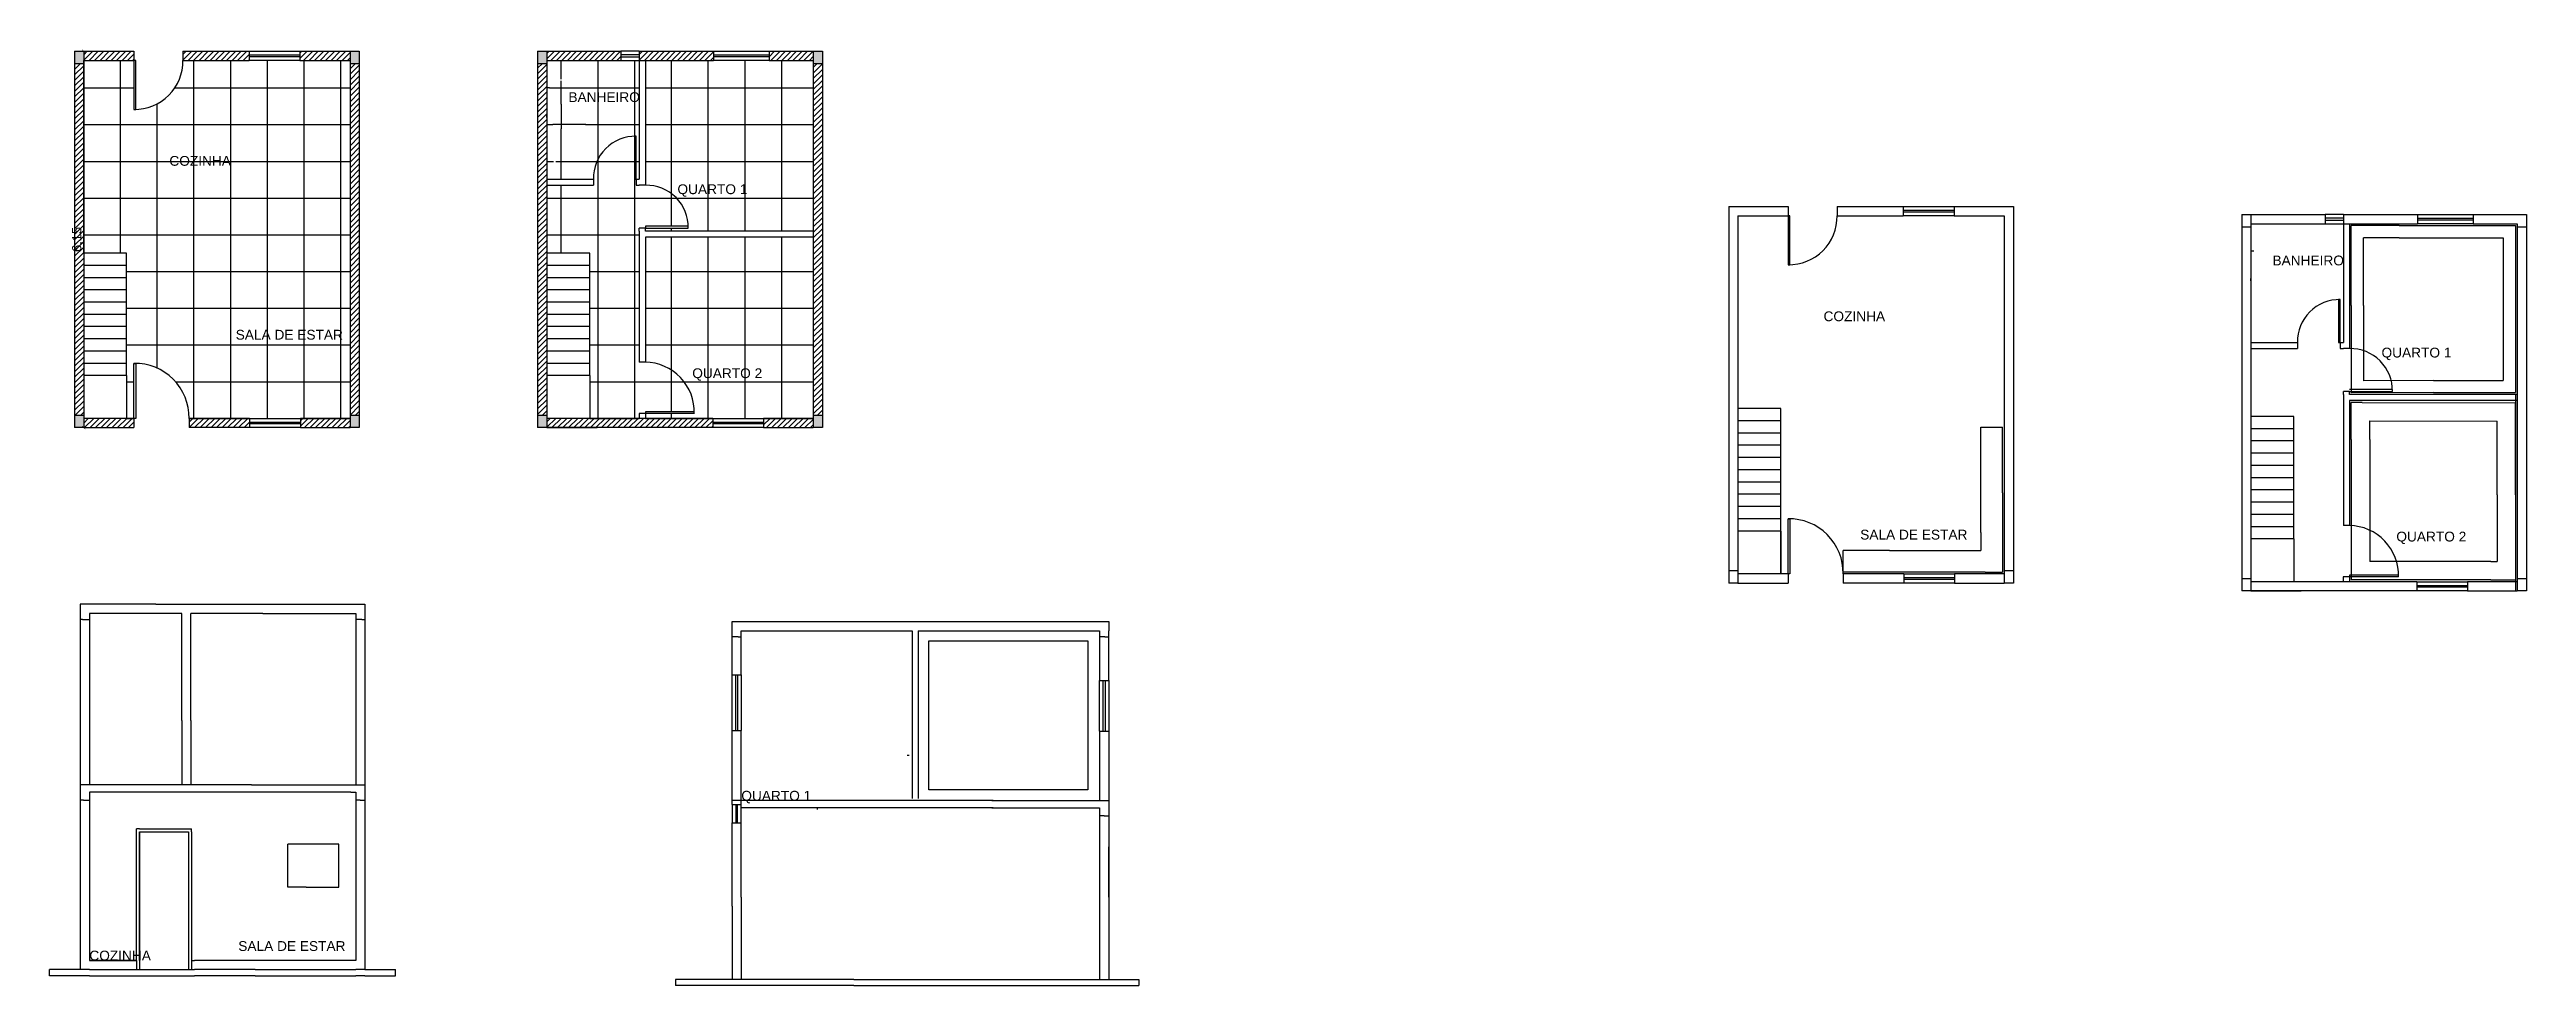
# Model space of a CAD drawing. Header units: millimetres. Extents: x 0 to 2159, y 982 to 997.
# Drawn here: x 2091.35 to 2131.8, y 981.91 to 997.2 of the extents above; entities that cross this region are included whole.
import ezdxf

# ---------------------------------------------------------------- set-up
doc = ezdxf.new("R2010")
doc.units = ezdxf.units.MM
for name, color, linetype in [('0SGRENZE', 7, 'Continuous'), ('ABERTURA', 5, 'Continuous'), ('ESCADA', 1, 'Continuous'), ('HACHURA', 8, 'Continuous'), ('JANELA', 3, 'Continuous'), ('MOVEIS', 2, 'Continuous'), ('PAREDE', 7, 'Continuous'), ('PISO', 6, 'Continuous'), ('TEXTOS', 2, 'Continuous')]:
    doc.layers.add(name, color=color, linetype=linetype)
doc.styles.add('ARIAL', font='arial.ttf')
doc.dimstyles.new('ISO-25', dxfattribs={"dimtxt": 0.15, "dimasz": 0.05, "dimexe": 1.25, "dimexo": 0.625, "dimgap": 0.01, "dimtad": 1, "dimzin": 1, "dimtxsty": 'ARIAL', "dimblk": 'ARCHTICK', "dimcen": 0.005, "dimse1": 1, "dimse2": 1, "dimclrd": 256, "dimclre": 256, "dimclrt": 14, "dimadec": 0, "dimazin": 0, "dimtfac": 1, "dimtofl": 0, "dimtmove": 0, "dimatfit": 3, "dimldrblk": 'ARCHTICK', "dimfxl": 1, "dimfxlon": 1, "dimarcsym": 1})

msp = doc.modelspace()

# ---------------------------------------------------------------- texts
at = {"layer": 'TEXTOS', "style": 'ARIAL'}
for s, p in [('BANHEIRO', (2099.825, 996.339)), ('COZINHA ', (2093.308, 995.297)), ('QUARTO 1', (2101.606, 994.834)), ('BANHEIRO', (2127.656, 993.67)), ('COZINHA ', (2120.324, 992.758)), ('SALA DE ESTAR', (2094.391, 992.457)), ('QUARTO 1', (2129.437, 992.165)), ('QUARTO 2', (2101.848, 991.828)), ('SALA DE ESTAR', (2120.923, 989.191)), ('QUARTO 2', (2129.679, 989.159)), ('QUARTO 1', (2102.649, 984.925)), ('SALA DE ESTAR', (2094.433, 982.47)), ('COZINHA ', (2092.001, 982.314))]:
    msp.add_text(s, height=0.16, dxfattribs=at).set_placement(p)

# ---------------------------------------------------------------- blocks, each defined once
blk = doc.blocks.new('_ArchTick')
at = {"color": 0, "linetype": 'ByBlock', "const_width": 0.15}
blk.add_lwpolyline([(-0.5, -0.5), (0.5, 0.5)], dxfattribs=at)
blk = doc.blocks.new('*D134')
at = {"layer": 'Defpoints', "color": 0, "transparency": 16777216}
for p in [(2091.909, 997.169), (2091.909, 991.019), (2091.909, 991.019)]:
    blk.add_point(p, dxfattribs=at)
at = {"layer": 'PAREDE', "lineweight": -2, "transparency": 16777216}
blk.add_line((2091.909, 997.169), (2091.909, 991.019), dxfattribs=at)
at = {"layer": 'PAREDE', "lineweight": -2, "transparency": 16777216, "xscale": 0.05, "yscale": 0.05, "zscale": 0.05}
for p, rotation in [((2091.909, 997.169), 90), ((2091.909, 991.019), 270)]:
    blk.add_blockref('_ArchTick', p, dxfattribs=dict(at, rotation=rotation))
at = {"layer": 'PAREDE', "color": 14, "transparency": 16777216, "insert": (2091.809, 994.094), "char_height": 0.15, "attachment_point": 5, "rotation": 90, "style": 'ARIAL'}
blk.add_mtext('6,15', dxfattribs=at)

# ---------------------------------------------------------------- dimensions: what is measured, and where the dimension line sits
at = {"layer": 'PAREDE'}
dim = msp.add_linear_dim(base=(2091.909, 991.019), p1=(2091.909, 997.169), p2=(2091.909, 991.019), angle=90, dimstyle='ISO-25', dxfattribs=at)
dim.commit()
dim.dimension.update_dxf_attribs({"geometry": '*D134', "text_midpoint": (2091.809, 994.094)})

# ---------------------------------------------------------------- hatches: boundary and pattern name
at = {"layer": 'HACHURA'}
h = msp.add_hatch(dxfattribs=at)
h.set_pattern_fill('ANSI31', color=256, scale=0.02)
h.set_pattern_definition([(45, (-32.10096, -8.40815), (-0.0449012806, 0.0449012806), [])])
h.paths.add_polyline_path([(2094.619, 991.169), (2093.629, 991.169), (2093.629, 991.019), (2094.619, 991.019)])
h.paths.add_polyline_path([(2096.259, 991.169), (2095.449, 991.169), (2095.449, 991.019), (2096.259, 991.019)])
h.paths.add_polyline_path([(2092.729, 991.169), (2091.909, 991.169), (2091.909, 991.019), (2092.729, 991.019)])
h.paths.add_polyline_path([(2096.409, 996.969), (2096.259, 996.969), (2096.259, 991.219), (2096.409, 991.219)])
h.paths.add_polyline_path([(2096.259, 997.169), (2095.439, 997.169), (2095.439, 997.019), (2096.259, 997.019)])
h.paths.add_polyline_path([(2094.609, 997.169), (2093.529, 997.169), (2093.529, 997.019), (2094.609, 997.019)])
h.paths.add_polyline_path([(2092.729, 997.169), (2091.909, 997.169), (2091.909, 997.019), (2092.509, 997.019), (2092.729, 997.019)])
h.paths.add_polyline_path([(2091.909, 996.109), (2091.909, 996.509), (2091.909, 996.969), (2091.759, 996.969), (2091.759, 991.219), (2091.909, 991.219), (2091.909, 994.46), (2091.909, 994.46), (2091.909, 995.56)])
h.paths.add_polyline_path([(2099.473, 996.969), (2099.323, 996.969), (2099.323, 991.219), (2099.473, 991.219)])
h.paths.add_polyline_path([(2100.683, 997.169), (2099.473, 997.169), (2099.473, 997.019), (2100.683, 997.019)])
h.paths.add_polyline_path([(2102.193, 997.169), (2101.093, 997.169), (2100.983, 997.169), (2100.983, 997.019), (2102.193, 997.019)])
h.paths.add_polyline_path([(2103.823, 997.169), (2103.103, 997.169), (2103.103, 997.019), (2103.675, 997.019), (2103.823, 997.019)])
h.paths.add_polyline_path([(2103.973, 996.969), (2103.823, 996.969), (2103.823, 991.219), (2103.973, 991.219)])
h.paths.add_polyline_path([(2103.823, 991.169), (2103.013, 991.169), (2103.013, 991.019), (2103.823, 991.019)])
h.paths.add_polyline_path([(2102.183, 991.169), (2099.473, 991.169), (2099.473, 991.019), (2102.183, 991.019)])
at = {"layer": 'HACHURA', "transparency": 33554559}
h = msp.add_hatch(color=256, dxfattribs=at)
h.dxf.hatch_style = 1
h.paths.add_polyline_path([(2099.473, 991.219), (2099.323, 991.219), (2099.323, 991.019), (2099.473, 991.019)])
h.paths.add_polyline_path([(2103.973, 991.219), (2103.823, 991.219), (2103.823, 991.019), (2103.973, 991.019)])
h.paths.add_polyline_path([(2103.973, 997.169), (2103.823, 997.169), (2103.823, 996.969), (2103.973, 996.969)])
h.paths.add_polyline_path([(2099.473, 997.169), (2099.323, 997.169), (2099.323, 996.969), (2099.473, 996.969)])
h.paths.add_polyline_path([(2096.409, 997.169), (2096.259, 997.169), (2096.259, 996.969), (2096.409, 996.969)])
h.paths.add_polyline_path([(2091.909, 997.169), (2091.759, 997.169), (2091.759, 996.969), (2091.909, 996.969), (2091.909, 997.019)])
h.paths.add_polyline_path([(2091.909, 991.219), (2091.759, 991.219), (2091.759, 991.019), (2091.909, 991.019)])
h.paths.add_polyline_path([(2096.409, 991.219), (2096.259, 991.219), (2096.259, 991.019), (2096.409, 991.019)])
at = {"layer": 'PISO', "transparency": 33554661}
h = msp.add_hatch(dxfattribs=at)
h.set_pattern_fill('_USER', color=256, scale=0.6, double=1, pattern_type=0)
h.set_pattern_definition([(0, (2091.9091, 991.1688), (0, 0.6), []), (90, (2091.9091, 991.1688), (-0.6, 4e-17), [])])
h.paths.add_polyline_path([(2096.259, 997.019), (2095.439, 997.019), (2094.609, 997.019), (2093.529, 997.019, -0.42545), (2092.729, 996.219), (2092.729, 997.019), (2091.909, 997.019), (2091.909, 993.869), (2092.609, 993.869), (2092.609, 991.869), (2092.609, 991.169), (2092.729, 991.169), (2092.729, 992.069, -0.424176), (2093.629, 991.169), (2094.619, 991.169), (2095.449, 991.169), (2096.259, 991.169)])
h.paths.add_polyline_path([(2103.823, 994.129), (2101.083, 994.129), (2101.083, 992.265), (2101.083, 992.089, -0.416794), (2101.882, 991.249), (2101.082, 991.249), (2101.082, 991.169), (2102.183, 991.169), (2103.013, 991.169), (2103.823, 991.169)])
h.paths.add_polyline_path([(2100.983, 994.229), (2100.983, 994.279), (2101.083, 994.279), (2101.083, 994.309), (2101.783, 994.309, 0.414214), (2101.083, 994.979), (2100.983, 994.979), (2100.933, 994.979), (2100.933, 995.079), (2100.903, 995.079), (2100.903, 995.779, 0.414214), (2100.233, 995.079), (2100.233, 994.979), (2099.473, 994.979), (2099.473, 993.869), (2100.173, 993.869), (2100.173, 991.869), (2100.173, 991.169), (2100.982, 991.169), (2100.982, 991.249), (2101.082, 991.249), (2101.082, 991.279), (2101.883, 991.279, 0.406052), (2101.083, 992.089), (2100.983, 992.089)])
h.paths.add_polyline_path([(2100.983, 997.019), (2100.683, 997.019), (2099.473, 997.019), (2099.473, 996.123), (2099.506, 996.123), (2099.506, 996.162), (2099.571, 996.162), (2099.572, 996.303), (2100.035, 996.302, -0.414214), (2100.108, 996.229), (2100.107, 995.972, -0.414214), (2100.034, 995.9), (2099.571, 995.901), (2099.571, 996.046), (2099.506, 996.046), (2099.506, 996.086), (2099.473, 996.086), (2099.473, 995.079), (2100.233, 995.079, -0.427098), (2100.933, 995.779), (2100.933, 995.079), (2100.983, 995.079)])
h.paths.add_polyline_path([(2099.781, 996.684), (2099.781, 996.711), (2099.772, 996.72), (2099.772, 996.711)], flags=16)
h.paths.add_polyline_path([(2099.787, 996.698), (2099.781, 996.684), (2099.787, 996.698, -1), (2099.968, 996.698, -1)], flags=16)
h.paths.add_polyline_path([(2099.781, 996.675), (2099.781, 996.684), (2099.772, 996.711), (2099.772, 996.684)], flags=16)
h.paths.add_polyline_path([(2099.772, 996.675), (2099.772, 996.684), (2099.482, 996.684), (2099.482, 996.711), (2099.763, 996.711), (2099.763, 996.684)], flags=16)
h.paths.add_polyline_path([(2099.722, 995.463), (2099.722, 995.471), (2099.72, 995.471)], flags=16)
h.paths.add_polyline_path([(2099.491, 996.534), (2099.491, 996.548), (2099.482, 996.548), (2099.482, 996.575), (2099.491, 996.575), (2099.491, 996.579), (2099.491, 996.589, -1)], flags=16)
h.paths.add_polyline_path([(2099.631, 995.55), (2099.631, 995.54), (2099.624, 995.54, -0.29986), (2099.605, 995.521), (2099.605, 995.514), (2099.595, 995.514), (2099.595, 995.521, -0.355998), (2099.576, 995.545), (2099.57, 995.545), (2099.57, 995.54), (2099.577, 995.54, -0.414221), (2099.595, 995.568), (2099.595, 995.575), (2099.605, 995.575), (2099.605, 995.568, -0.299877), (2099.624, 995.55)], flags=16)
h.paths.add_polyline_path([(2099.606, 995.54), (2099.606, 995.54), (2099.606, 995.54)], flags=0)
h.paths.add_polyline_path([(2099.609, 995.54, 1.28603), (2099.605, 995.538, 0.105677)], flags=0)
h.paths.add_polyline_path([(2099.6, 995.545), (2099.6, 995.545), (2099.601, 995.544), (2099.602, 995.542), (2099.604, 995.54), (2099.609, 995.534, 0.141483), (2099.613, 995.54, 0.348782), (2099.61, 995.552)], flags=0)
h.paths.add_polyline_path([(2099.592, 995.551, 1.579008), (2099.594, 995.553, 0.073867)], flags=0)
h.paths.add_polyline_path([(2099.592, 995.539, 0.073892), (2099.594, 995.537, 1.577745)], flags=0)
h.paths.add_polyline_path([(2099.597, 995.54), (2099.597, 995.54), (2099.596, 995.539), (2099.596, 995.539), (2099.596, 995.539), (2099.596, 995.539), (2099.596, 995.539), (2099.596, 995.538), (2099.595, 995.538), (2099.595, 995.538), (2099.596, 995.538), (2099.596, 995.538), (2099.596, 995.539), (2099.596, 995.539), (2099.596, 995.539), (2099.596, 995.539), (2099.597, 995.54), (2099.597, 995.541), (2099.598, 995.541), (2099.598, 995.541), (2099.598, 995.541), (2099.598, 995.541), (2099.598, 995.541), (2099.598, 995.542), (2099.599, 995.542), (2099.599, 995.543), (2099.599, 995.543), (2099.605, 995.551, 0.416369), (2099.607, 995.55, 0.152425), (2099.605, 995.558, 0.414221), (2099.587, 995.55, 0.333433), (2099.592, 995.533), (2099.597, 995.54)], flags=0)
h.paths.add_polyline_path([(2099.605, 995.412), (2099.605, 995.405, -0.299877), (2099.624, 995.386), (2099.631, 995.386), (2099.631, 995.377), (2099.624, 995.377, -0.29986), (2099.605, 995.358), (2099.605, 995.351), (2099.595, 995.351), (2099.595, 995.358, -0.299857), (2099.577, 995.377), (2099.57, 995.377), (2099.57, 995.386), (2099.577, 995.386, -0.299875), (2099.595, 995.405), (2099.595, 995.412)], flags=16)
h.paths.add_polyline_path([(2099.6, 995.371), (2099.6, 995.368, 0.162146), (2099.609, 995.37), (2099.606, 995.373, -0.617836), (2099.59, 995.381), (2099.586, 995.381, 0.162273), (2099.589, 995.373), (2099.592, 995.375, -0.618048), (2099.6, 995.392), (2099.6, 995.395, 0.162286), (2099.592, 995.393), (2099.594, 995.39, -0.618079), (2099.61, 995.381), (2099.614, 995.381, 0.162282), (2099.611, 995.39), (2099.608, 995.388, -0.61802)], flags=0)
h.paths.add_polyline_path([(2099.607, 995.377, 3.536828), (2099.595, 995.375, 3.536869), (2099.594, 995.386, 3.536819), (2099.605, 995.388, 3.536869)], flags=0)
h.paths.add_polyline_path([(2099.604, 995.386), (2099.604, 995.386), (2099.604, 995.387), (2099.604, 995.386)], flags=0)
h.paths.add_polyline_path([(2099.491, 996.806), (2099.491, 996.82), (2099.482, 996.82), (2099.482, 996.847), (2099.491, 996.86, -1)], flags=16)
h.paths.add_polyline_path([(2103.823, 997.019), (2103.103, 997.019), (2102.193, 997.019), (2101.083, 997.019), (2101.083, 994.979, -0.427098), (2101.783, 994.279), (2101.083, 994.279), (2101.083, 994.229), (2103.823, 994.229)])
h.paths.add_polyline_path([(2101.804, 991.772), (2103.035, 991.772), (2103.035, 992.034), (2101.804, 992.034)], flags=24)
h.paths.add_polyline_path([(2099.783, 996.294), (2101.033, 996.294), (2101.033, 996.543), (2099.783, 996.543)], flags=9)
h.paths.add_polyline_path([(2101.562, 994.777), (2102.792, 994.777), (2102.792, 995.04), (2101.562, 995.04)], flags=24)

# ---------------------------------------------------------------- linework, layer by layer
for p, q in [((2100.983, 997.019), (2100.983, 995.079)), ((2101.083, 997.019), (2101.083, 994.979)), ((2099.473, 995.079), (2100.233, 995.079)), ((2099.473, 994.979), (2100.233, 994.979)), ((2100.233, 995.079), (2100.233, 994.979)), ((2100.933, 995.079), (2100.983, 995.079)), ((2100.933, 995.079), (2100.933, 994.979)), ((2100.933, 994.979), (2100.983, 994.979)), ((2101.083, 994.979), (2100.983, 994.979)), ((2128.814, 994.351), (2128.814, 992.411)), ((2128.914, 994.351), (2128.914, 992.311)), ((2100.983, 994.229), (2100.983, 994.279)), ((2101.083, 994.279), (2100.983, 994.279)), ((2100.983, 994.229), (2100.983, 992.089)), ((2101.083, 994.309), (2101.083, 994.279)), ((2101.083, 994.229), (2101.083, 994.279)), ((2103.823, 994.229), (2101.083, 994.229)), ((2103.823, 994.129), (2101.083, 994.129)), ((2101.083, 994.129), (2101.083, 992.089)), ((2127.304, 992.411), (2128.064, 992.411)), ((2128.064, 992.411), (2128.064, 992.311)), ((2128.764, 992.411), (2128.814, 992.411)), ((2128.764, 992.411), (2128.764, 992.311)), ((2101.083, 992.089), (2100.983, 992.089)), ((2127.304, 992.311), (2128.064, 992.311)), ((2128.764, 992.311), (2128.814, 992.311)), ((2128.914, 992.311), (2128.814, 992.311)), ((2128.814, 991.561), (2128.814, 991.611)), ((2128.914, 991.611), (2128.814, 991.611)), ((2128.814, 991.561), (2128.814, 989.42)), ((2128.914, 991.561), (2128.914, 991.611)), ((2131.654, 991.561), (2128.914, 991.561)), ((2099.473, 991.219), (2099.323, 991.219)), ((2100.982, 991.249), (2100.982, 991.169)), ((2101.082, 991.249), (2100.982, 991.249)), ((2101.082, 991.249), (2101.082, 991.169)), ((2131.654, 991.461), (2128.914, 991.461)), ((2128.914, 991.461), (2128.914, 989.42)), ((2099.473, 991.019), (2100.293, 991.019)), ((2128.914, 989.42), (2128.814, 989.42)), ((2127.304, 988.551), (2127.154, 988.551)), ((2127.304, 988.351), (2128.124, 988.351)), ((2128.813, 988.581), (2128.813, 988.501)), ((2128.913, 988.581), (2128.813, 988.581)), ((2128.913, 988.581), (2128.913, 988.501)), ((2105.439, 987.7), (2105.439, 984.96)), ((2105.539, 987.7), (2105.539, 984.96)), ((2108.649, 983.35), (2108.649, 984.17))]:
    msp.add_line(p, q)
at = {"layer": '0SGRENZE'}
for p, q in [((2101.083, 994.129), (2101.083, 992.265)), ((2101.922, 994.129), (2101.083, 994.129)), ((2128.914, 991.461), (2128.914, 989.596)), ((2129.753, 991.461), (2128.914, 991.461)), ((2105.539, 985.799), (2105.539, 984.96))]:
    msp.add_line(p, q, dxfattribs=at)
at = {"layer": 'ABERTURA'}
for p, q in [((2092.729, 997.019), (2092.729, 996.219)), ((2092.759, 997.019), (2092.729, 997.019)), ((2092.759, 996.219), (2092.759, 997.019)), ((2092.729, 996.219), (2092.759, 996.219)), ((2100.933, 995.779), (2100.903, 995.779)), ((2100.903, 995.779), (2100.903, 995.079)), ((2100.933, 995.079), (2100.933, 995.779)), ((2100.903, 995.079), (2100.933, 995.079)), ((2119.745, 994.48), (2119.745, 993.68)), ((2119.775, 994.48), (2119.745, 994.48)), ((2119.775, 993.68), (2119.775, 994.48)), ((2101.783, 994.309), (2101.083, 994.309)), ((2101.083, 994.279), (2101.783, 994.279)), ((2101.783, 994.279), (2101.783, 994.309)), ((2119.745, 993.68), (2119.775, 993.68)), ((2128.764, 993.111), (2128.734, 993.111)), ((2128.734, 993.111), (2128.734, 992.411)), ((2128.764, 992.411), (2128.764, 993.111)), ((2128.734, 992.411), (2128.764, 992.411)), ((2092.729, 991.169), (2092.729, 992.069)), ((2092.729, 992.069), (2092.759, 992.069)), ((2092.759, 992.069), (2092.759, 991.169)), ((2129.614, 991.641), (2128.914, 991.641)), ((2128.914, 991.611), (2129.614, 991.611)), ((2129.614, 991.611), (2129.614, 991.641)), ((2092.759, 991.169), (2092.729, 991.169)), ((2101.882, 991.279), (2101.082, 991.279)), ((2101.082, 991.279), (2101.082, 991.249)), ((2101.882, 991.249), (2101.082, 991.249)), ((2119.745, 988.63), (2119.745, 989.53)), ((2119.745, 989.53), (2119.775, 989.53)), ((2119.775, 989.53), (2119.775, 988.63)), ((2119.775, 988.63), (2119.745, 988.63)), ((2129.713, 988.611), (2128.913, 988.611)), ((2128.913, 988.611), (2128.913, 988.581)), ((2129.713, 988.581), (2128.913, 988.581)), ((2105.389, 985.66), (2105.359, 985.66)), ((2103.889, 984.81), (2103.889, 984.78)), ((2092.821, 984.464), (2092.771, 984.464)), ((2092.771, 984.456), (2092.771, 984.464)), ((2092.771, 984.414), (2092.771, 984.456)), ((2092.771, 982.314), (2092.771, 984.414)), ((2092.821, 984.464), (2093.621, 984.464)), ((2092.821, 984.414), (2092.821, 982.314)), ((2092.821, 982.314), (2092.821, 984.414)), ((2092.821, 984.414), (2093.621, 984.414)), ((2092.821, 982.314), (2092.821, 984.414)), ((2093.621, 984.464), (2093.671, 984.464)), ((2093.621, 984.414), (2093.621, 982.314)), ((2093.671, 984.414), (2093.671, 984.464)), ((2093.671, 984.414), (2093.671, 982.314)), ((2092.771, 982.314), (2092.771, 982.164)), ((2092.821, 982.314), (2092.821, 982.164)), ((2093.621, 982.314), (2093.621, 982.164)), ((2093.671, 982.314), (2093.671, 982.164))]:
    msp.add_line(p, q, dxfattribs=at)
for centre, radius, start, end in [((2092.744, 997.004), 0.785, 268.9053, 1.0947), ((2100.918, 995.094), 0.685, 88.7455, 181.2545), ((2101.098, 994.294), 0.685, 358.7455, 91.2545), ((2119.76, 994.465), 0.785, 268.9053, 1.0947), ((2128.749, 992.426), 0.685, 88.7455, 181.2545), ((2092.744, 991.184), 0.885, 359.029, 90.971), ((2101.066, 991.273), 0.816, 358.3222, 88.8835), ((2128.929, 991.626), 0.685, 358.7455, 91.2545), ((2119.76, 988.645), 0.885, 359.029, 90.971), ((2128.898, 988.604), 0.816, 358.3222, 88.8835)]:
    msp.add_arc(centre, radius, start, end, dxfattribs=at)
at = {"layer": 'ESCADA'}
for p, q in [((2092.609, 993.869), (2091.909, 993.869)), ((2092.609, 993.669), (2091.909, 993.669)), ((2092.609, 991.869), (2092.609, 993.869)), ((2100.173, 993.869), (2099.473, 993.869)), ((2100.173, 993.669), (2099.473, 993.669)), ((2100.173, 991.869), (2100.173, 993.869)), ((2092.609, 993.469), (2091.909, 993.469)), ((2092.609, 993.269), (2091.909, 993.269)), ((2100.173, 993.469), (2099.473, 993.469)), ((2100.173, 993.269), (2099.473, 993.269)), ((2092.609, 993.069), (2091.909, 993.069)), ((2092.609, 992.869), (2091.909, 992.869)), ((2100.173, 993.069), (2099.473, 993.069)), ((2100.173, 992.869), (2099.473, 992.869)), ((2092.609, 992.669), (2091.909, 992.669)), ((2092.609, 992.469), (2091.909, 992.469)), ((2100.173, 992.669), (2099.473, 992.669)), ((2100.173, 992.469), (2099.473, 992.469)), ((2092.609, 992.269), (2091.909, 992.269)), ((2092.609, 992.069), (2091.909, 992.069)), ((2100.173, 992.269), (2099.473, 992.269)), ((2100.173, 992.069), (2099.473, 992.069)), ((2092.609, 991.869), (2091.909, 991.869)), ((2092.609, 991.869), (2092.609, 991.169)), ((2100.173, 991.869), (2099.473, 991.869)), ((2100.173, 991.869), (2100.173, 991.169)), ((2119.625, 991.33), (2118.925, 991.33)), ((2119.625, 991.13), (2118.925, 991.13)), ((2119.625, 989.33), (2119.625, 991.33)), ((2128.004, 991.201), (2127.304, 991.201)), ((2128.004, 989.201), (2128.004, 991.201)), ((2119.625, 990.93), (2118.925, 990.93)), ((2119.625, 990.73), (2118.925, 990.73)), ((2128.004, 991.001), (2127.304, 991.001)), ((2128.004, 990.801), (2127.304, 990.801)), ((2119.625, 990.53), (2118.925, 990.53)), ((2119.625, 990.33), (2118.925, 990.33)), ((2128.004, 990.601), (2127.304, 990.601)), ((2128.004, 990.401), (2127.304, 990.401)), ((2119.625, 990.13), (2118.925, 990.13)), ((2119.625, 989.93), (2118.925, 989.93)), ((2128.004, 990.201), (2127.304, 990.201)), ((2128.004, 990.001), (2127.304, 990.001)), ((2119.625, 989.73), (2118.925, 989.73)), ((2119.625, 989.53), (2118.925, 989.53)), ((2128.004, 989.801), (2127.304, 989.801)), ((2128.004, 989.601), (2127.304, 989.601)), ((2119.625, 989.33), (2118.925, 989.33)), ((2119.625, 989.33), (2119.625, 988.63)), ((2128.004, 989.401), (2127.304, 989.401)), ((2128.004, 989.201), (2127.304, 989.201)), ((2128.004, 989.201), (2128.004, 988.501))]:
    msp.add_line(p, q, dxfattribs=at)
at = {"layer": 'JANELA'}
for p, q in [((2094.609, 997.169), (2095.439, 997.169)), ((2094.609, 997.109), (2095.439, 997.109)), ((2095.439, 997.079), (2094.609, 997.079)), ((2095.439, 997.019), (2094.609, 997.019)), ((2100.983, 997.169), (2100.683, 997.169)), ((2100.983, 997.109), (2100.683, 997.109)), ((2100.683, 997.079), (2100.983, 997.079)), ((2100.683, 997.019), (2100.983, 997.019)), ((2102.193, 997.169), (2103.103, 997.169)), ((2102.193, 997.109), (2103.103, 997.109)), ((2103.103, 997.079), (2102.193, 997.079)), ((2103.103, 997.019), (2102.193, 997.019)), ((2121.625, 994.63), (2122.455, 994.63)), ((2121.625, 994.57), (2122.455, 994.57)), ((2122.455, 994.54), (2121.625, 994.54)), ((2122.455, 994.48), (2121.625, 994.48)), ((2128.814, 994.501), (2128.514, 994.501)), ((2128.814, 994.441), (2128.514, 994.441)), ((2128.514, 994.411), (2128.814, 994.411)), ((2128.514, 994.351), (2128.814, 994.351)), ((2130.024, 994.501), (2130.934, 994.501)), ((2130.024, 994.441), (2130.934, 994.441)), ((2130.934, 994.411), (2130.024, 994.411)), ((2130.934, 994.351), (2130.024, 994.351)), ((2094.619, 991.169), (2095.449, 991.169)), ((2102.183, 991.169), (2103.013, 991.169)), ((2094.619, 991.109), (2095.449, 991.109)), ((2095.449, 991.079), (2094.619, 991.079)), ((2095.449, 991.019), (2094.619, 991.019)), ((2102.183, 991.109), (2103.013, 991.109)), ((2103.013, 991.079), (2102.183, 991.079)), ((2103.013, 991.019), (2102.183, 991.019)), ((2121.635, 988.63), (2122.465, 988.63)), ((2121.635, 988.57), (2122.465, 988.57)), ((2122.465, 988.54), (2121.635, 988.54)), ((2122.465, 988.48), (2121.635, 988.48)), ((2130.014, 988.501), (2130.844, 988.501)), ((2130.014, 988.441), (2130.844, 988.441)), ((2130.844, 988.411), (2130.014, 988.411)), ((2130.844, 988.351), (2130.014, 988.351)), ((2102.499, 986.07), (2102.499, 986.98)), ((2102.559, 986.07), (2102.559, 986.98)), ((2102.589, 986.98), (2102.589, 986.07)), ((2102.649, 986.98), (2102.649, 986.07)), ((2108.499, 986.06), (2108.499, 986.89)), ((2108.559, 986.06), (2108.559, 986.89)), ((2108.589, 986.89), (2108.589, 986.06)), ((2108.649, 986.89), (2108.649, 986.06)), ((2102.499, 984.86), (2102.499, 984.56)), ((2102.559, 984.86), (2102.559, 984.56)), ((2102.589, 984.56), (2102.589, 984.86)), ((2102.649, 984.56), (2102.649, 984.86)), ((2095.243, 983.514), (2095.243, 984.214)), ((2096.073, 984.214), (2095.243, 984.214)), ((2096.073, 983.514), (2096.073, 984.214)), ((2095.541, 983.514), (2095.243, 983.514)), ((2095.541, 983.514), (2096.073, 983.514))]:
    msp.add_line(p, q, dxfattribs=at)
at = {"layer": 'MOVEIS'}
for p, q in [((2099.473, 996.086), (2099.473, 996.123)), ((2127.304, 993.417), (2127.304, 993.454))]:
    msp.add_line(p, q, dxfattribs=at)
at = {"layer": 'PAREDE'}
for p, q in [((2091.759, 997.169), (2091.909, 997.169)), ((2091.759, 997.169), (2091.759, 991.019)), ((2091.759, 996.969), (2091.909, 996.969)), ((2091.909, 997.169), (2092.729, 997.169)), ((2091.909, 997.169), (2091.909, 991.019)), ((2091.909, 997.019), (2092.729, 997.019)), ((2092.729, 997.169), (2092.729, 997.019)), ((2093.529, 997.169), (2094.609, 997.169)), ((2093.529, 997.169), (2093.529, 997.019)), ((2093.529, 997.019), (2094.609, 997.019)), ((2094.609, 997.169), (2094.609, 997.019)), ((2095.439, 997.169), (2096.259, 997.169)), ((2095.439, 997.169), (2095.439, 997.019)), ((2095.439, 997.019), (2096.259, 997.019)), ((2096.259, 997.169), (2096.409, 997.169)), ((2096.259, 997.169), (2096.259, 991.019)), ((2096.259, 996.969), (2096.409, 996.969)), ((2096.409, 997.169), (2096.409, 991.019)), ((2099.323, 997.169), (2099.473, 997.169)), ((2099.323, 997.169), (2099.323, 991.019)), ((2099.323, 996.969), (2099.473, 996.969)), ((2099.473, 997.169), (2100.683, 997.169)), ((2099.473, 997.169), (2099.473, 991.019)), ((2099.473, 997.019), (2100.683, 997.019)), ((2100.683, 997.169), (2100.683, 997.019)), ((2100.983, 997.169), (2102.193, 997.169)), ((2100.983, 997.169), (2100.983, 997.019)), ((2100.983, 997.019), (2102.193, 997.019)), ((2101.093, 997.169), (2102.193, 997.169)), ((2102.193, 997.169), (2102.193, 997.019)), ((2103.103, 997.169), (2103.823, 997.169)), ((2103.103, 997.169), (2103.103, 997.019)), ((2103.103, 997.169), (2103.103, 997.019)), ((2103.103, 997.019), (2103.823, 997.019)), ((2103.823, 997.169), (2103.973, 997.169)), ((2103.823, 997.169), (2103.823, 991.019)), ((2103.823, 997.169), (2103.823, 991.019)), ((2103.823, 996.969), (2103.973, 996.969)), ((2103.973, 997.169), (2103.973, 991.019)), ((2118.775, 994.63), (2118.925, 994.63)), ((2118.775, 994.63), (2118.775, 988.48)), ((2118.925, 994.63), (2119.745, 994.63)), ((2118.925, 994.48), (2119.745, 994.48)), ((2118.925, 994.48), (2118.925, 988.48)), ((2119.745, 994.63), (2119.745, 994.48)), ((2120.545, 994.63), (2121.625, 994.63)), ((2120.545, 994.63), (2120.545, 994.48)), ((2120.545, 994.48), (2121.625, 994.48)), ((2121.625, 994.63), (2121.625, 994.48)), ((2122.455, 994.63), (2123.275, 994.63)), ((2122.455, 994.63), (2122.455, 994.48)), ((2122.455, 994.48), (2123.275, 994.48)), ((2123.275, 994.63), (2123.425, 994.63)), ((2123.275, 994.48), (2123.275, 988.48)), ((2123.425, 994.63), (2123.425, 988.48)), ((2127.154, 994.501), (2127.304, 994.501)), ((2127.154, 994.501), (2127.154, 988.351)), ((2127.304, 994.501), (2128.514, 994.501)), ((2127.304, 994.501), (2127.304, 988.351)), ((2127.304, 994.351), (2128.514, 994.351)), ((2128.514, 994.501), (2128.514, 994.351)), ((2128.814, 994.501), (2130.024, 994.501)), ((2128.814, 994.501), (2128.814, 994.351)), ((2128.814, 994.351), (2130.024, 994.351)), ((2128.924, 994.501), (2130.024, 994.501)), ((2130.024, 994.501), (2130.024, 994.351)), ((2130.934, 994.501), (2131.654, 994.501)), ((2130.934, 994.501), (2130.934, 994.351)), ((2130.934, 994.501), (2130.934, 994.351)), ((2130.934, 994.351), (2131.654, 994.351)), ((2131.654, 994.501), (2131.804, 994.501)), ((2131.654, 994.351), (2131.654, 988.351)), ((2131.654, 994.351), (2131.654, 988.351)), ((2131.804, 994.501), (2131.804, 988.351)), ((2127.154, 994.301), (2127.304, 994.301)), ((2129.727, 994.321), (2128.944, 994.321)), ((2128.944, 994.303), (2128.944, 994.321)), ((2128.944, 993.014), (2128.944, 994.303)), ((2129.144, 993.014), (2129.144, 994.121)), ((2129.727, 994.121), (2129.144, 994.121)), ((2129.727, 994.321), (2131.618, 994.321)), ((2129.727, 994.121), (2131.424, 994.121)), ((2131.424, 994.121), (2131.424, 991.791)), ((2131.618, 994.321), (2131.624, 994.321)), ((2131.624, 994.321), (2131.624, 991.591)), ((2131.654, 994.301), (2131.804, 994.301)), ((2128.944, 993.014), (2128.944, 991.586)), ((2129.144, 993.014), (2129.144, 991.786)), ((2128.944, 991.786), (2128.944, 991.786)), ((2130.284, 991.591), (2128.944, 991.586)), ((2130.284, 991.791), (2129.144, 991.786)), ((2129.144, 991.586), (2129.144, 991.586)), ((2130.284, 991.791), (2131.424, 991.791)), ((2130.284, 991.591), (2131.624, 991.591)), ((2131.624, 991.561), (2131.624, 988.351)), ((2091.909, 991.219), (2091.759, 991.219)), ((2092.729, 991.169), (2091.909, 991.169)), ((2092.729, 991.169), (2092.729, 991.019)), ((2094.619, 991.169), (2093.629, 991.169)), ((2093.629, 991.169), (2093.629, 991.019)), ((2094.619, 991.169), (2094.619, 991.019)), ((2096.259, 991.169), (2095.449, 991.169)), ((2095.449, 991.169), (2095.449, 991.019)), ((2096.409, 991.219), (2096.259, 991.219)), ((2102.183, 991.169), (2099.473, 991.169)), ((2102.183, 991.169), (2102.183, 991.019)), ((2103.823, 991.169), (2103.013, 991.169)), ((2103.013, 991.169), (2103.013, 991.019)), ((2103.973, 991.219), (2103.823, 991.219)), ((2119.625, 988.645), (2119.625, 991.33)), ((2128.944, 990.823), (2128.944, 991.431)), ((2129.119, 991.431), (2128.944, 991.431)), ((2129.119, 991.431), (2131.627, 991.426)), ((2129.244, 991.43), (2129.244, 991.431)), ((2129.244, 991.13), (2131.327, 991.126)), ((2129.244, 990.823), (2129.244, 991.13)), ((2131.324, 989.92), (2131.327, 991.126)), ((2131.624, 989.92), (2131.627, 991.426)), ((2131.624, 991.126), (2131.627, 991.126)), ((2091.909, 991.019), (2091.759, 991.019)), ((2091.909, 991.019), (2092.729, 991.019)), ((2094.619, 991.019), (2093.629, 991.019)), ((2095.449, 991.019), (2096.259, 991.019)), ((2096.409, 991.019), (2096.259, 991.019)), ((2099.473, 991.019), (2099.323, 991.019)), ((2102.183, 991.019), (2099.473, 991.019)), ((2103.013, 991.019), (2103.823, 991.019)), ((2103.973, 991.019), (2103.823, 991.019)), ((2122.895, 990.378), (2122.895, 991.028)), ((2122.895, 991.028), (2123.121, 991.028)), ((2123.121, 991.028), (2123.245, 991.028)), ((2123.245, 989.954), (2123.245, 991.028)), ((2128.944, 990.823), (2128.944, 989.453)), ((2129.244, 990.823), (2129.244, 989.453)), ((2122.895, 989.307), (2122.895, 990.378)), ((2123.245, 989.954), (2123.245, 988.66)), ((2131.324, 989.92), (2131.324, 988.831)), ((2131.624, 989.92), (2131.624, 988.531)), ((2122.895, 989.307), (2122.895, 989.01)), ((2128.944, 989.453), (2128.944, 988.531)), ((2129.244, 989.453), (2129.244, 988.831)), ((2120.645, 988.93), (2120.645, 989.01)), ((2120.659, 989.01), (2120.645, 989.01)), ((2120.645, 988.66), (2120.645, 988.93)), ((2121.403, 989.01), (2120.659, 989.01)), ((2121.403, 989.01), (2122.895, 989.01)), ((2131.221, 988.831), (2129.244, 988.831)), ((2131.221, 988.831), (2131.324, 988.831)), ((2118.925, 988.68), (2118.775, 988.68)), ((2118.925, 988.48), (2118.775, 988.48)), ((2119.745, 988.63), (2118.925, 988.63)), ((2118.925, 988.48), (2119.745, 988.48)), ((2119.745, 988.63), (2119.745, 988.48)), ((2122.963, 988.66), (2120.645, 988.66)), ((2121.635, 988.63), (2120.645, 988.63)), ((2120.645, 988.63), (2120.645, 988.48)), ((2121.635, 988.48), (2120.645, 988.48)), ((2121.635, 988.63), (2121.635, 988.48)), ((2123.275, 988.63), (2122.465, 988.63)), ((2122.465, 988.63), (2122.465, 988.48)), ((2122.465, 988.48), (2123.275, 988.48)), ((2122.963, 988.66), (2123.245, 988.66)), ((2123.425, 988.68), (2123.275, 988.68)), ((2123.425, 988.48), (2123.275, 988.48)), ((2127.304, 988.351), (2127.154, 988.351)), ((2130.014, 988.501), (2127.304, 988.501)), ((2130.014, 988.351), (2127.304, 988.351)), ((2131.221, 988.531), (2128.944, 988.531)), ((2130.014, 988.501), (2130.014, 988.351)), ((2131.654, 988.501), (2130.844, 988.501)), ((2130.844, 988.501), (2130.844, 988.351)), ((2130.844, 988.351), (2131.654, 988.351)), ((2131.221, 988.531), (2131.624, 988.531)), ((2131.804, 988.551), (2131.654, 988.551)), ((2131.804, 988.351), (2131.654, 988.351)), ((2091.851, 988.134), (2091.851, 982.164)), ((2092.001, 988.134), (2091.851, 988.134)), ((2091.89, 987.884), (2091.851, 987.884)), ((2091.89, 987.884), (2092.001, 987.884)), ((2093.085, 988.134), (2092.001, 988.134)), ((2092.001, 987.984), (2092.001, 985.184)), ((2093.511, 987.984), (2092.001, 987.984)), ((2093.085, 988.134), (2096.501, 988.134)), ((2093.511, 986.236), (2093.511, 987.984)), ((2094.836, 987.984), (2093.661, 987.984)), ((2093.661, 986.236), (2093.661, 987.984)), ((2094.836, 987.984), (2096.351, 987.984)), ((2096.351, 987.984), (2096.351, 985.184)), ((2096.451, 987.884), (2096.351, 987.884)), ((2096.451, 987.884), (2096.501, 987.884)), ((2096.501, 988.134), (2096.501, 982.164)), ((2102.499, 987.7), (2102.499, 987.85)), ((2102.499, 987.85), (2108.649, 987.85)), ((2102.499, 986.98), (2102.499, 987.7)), ((2102.6, 987.6), (2102.499, 987.6)), ((2102.6, 987.6), (2102.649, 987.6)), ((2102.649, 986.98), (2102.649, 987.7)), ((2102.649, 987.7), (2105.439, 987.7)), ((2102.649, 987.7), (2105.439, 987.7)), ((2105.539, 987.7), (2108.499, 987.7)), ((2105.539, 987.7), (2108.499, 987.7)), ((2108.499, 987.7), (2108.499, 986.89)), ((2108.584, 987.6), (2108.499, 987.6)), ((2108.584, 987.6), (2108.649, 987.6)), ((2108.649, 987.85), (2108.649, 987.7)), ((2108.649, 986.89), (2108.649, 987.7)), ((2102.499, 986.98), (2102.649, 986.98)), ((2102.499, 986.98), (2102.649, 986.98)), ((2108.499, 986.89), (2108.649, 986.89)), ((2093.511, 986.236), (2093.511, 985.184)), ((2093.661, 986.236), (2093.661, 985.184)), ((2102.499, 984.86), (2102.499, 986.07)), ((2102.499, 984.97), (2102.499, 986.07)), ((2102.499, 986.07), (2102.649, 986.07)), ((2102.649, 984.86), (2102.649, 986.07)), ((2108.499, 986.06), (2108.499, 984.925)), ((2108.499, 986.06), (2108.649, 986.06)), ((2108.649, 986.06), (2108.649, 983.35)), ((2092.001, 985.184), (2091.851, 985.184)), ((2094.65, 985.184), (2092.001, 985.184)), ((2096.273, 985.064), (2092.001, 985.064)), ((2092.001, 985.064), (2092.001, 982.314)), ((2094.65, 985.184), (2096.351, 985.184)), ((2096.273, 985.064), (2096.351, 985.064)), ((2096.351, 985.184), (2096.501, 985.184)), ((2096.351, 985.064), (2096.351, 982.314)), ((2091.906, 984.934), (2091.851, 984.934)), ((2091.906, 984.934), (2092.001, 984.934)), ((2096.426, 984.934), (2096.351, 984.934)), ((2096.426, 984.934), (2096.501, 984.934)), ((2102.649, 984.925), (2102.499, 984.925)), ((2102.499, 984.86), (2102.649, 984.86)), ((2106.764, 984.925), (2102.649, 984.925)), ((2106.764, 984.805), (2102.649, 984.805)), ((2106.739, 984.925), (2108.499, 984.925)), ((2106.739, 984.805), (2108.499, 984.805)), ((2108.499, 984.925), (2108.649, 984.925)), ((2108.499, 984.805), (2108.499, 983.35)), ((2108.574, 984.675), (2108.499, 984.675)), ((2108.574, 984.675), (2108.649, 984.675)), ((2102.499, 983.35), (2102.499, 984.56)), ((2102.499, 984.56), (2102.649, 984.56)), ((2102.649, 983.35), (2102.649, 984.56)), ((2102.499, 983.2), (2102.499, 983.35)), ((2102.499, 983.2), (2102.499, 982.005)), ((2102.649, 983.35), (2102.649, 982.005)), ((2108.499, 983.35), (2108.499, 982.005)), ((2108.649, 983.35), (2108.649, 982.005)), ((2092.771, 982.314), (2092.001, 982.314)), ((2092.001, 982.314), (2092.771, 982.314)), ((2093.671, 982.314), (2093.721, 982.314)), ((2094.711, 982.314), (2093.721, 982.314)), ((2095.541, 982.314), (2094.711, 982.314)), ((2096.351, 982.314), (2095.541, 982.314)), ((2091.351, 982.064), (2091.351, 982.164)), ((2091.851, 982.164), (2091.351, 982.164)), ((2091.851, 982.064), (2091.351, 982.064)), ((2092.001, 982.164), (2091.851, 982.164)), ((2092.001, 982.064), (2091.851, 982.064)), ((2092.001, 982.164), (2092.821, 982.164)), ((2092.001, 982.064), (2092.821, 982.064)), ((2092.821, 982.164), (2093.721, 982.164)), ((2092.821, 982.064), (2093.721, 982.064)), ((2094.711, 982.164), (2093.721, 982.164)), ((2094.711, 982.064), (2093.721, 982.064)), ((2094.711, 982.164), (2095.541, 982.164)), ((2094.711, 982.064), (2095.541, 982.064)), ((2095.541, 982.164), (2096.351, 982.164)), ((2095.541, 982.064), (2096.351, 982.064)), ((2096.501, 982.164), (2096.351, 982.164)), ((2096.501, 982.064), (2096.351, 982.064)), ((2096.501, 982.164), (2097.001, 982.164)), ((2096.501, 982.064), (2097.001, 982.064)), ((2097.001, 982.064), (2097.001, 982.164)), ((2104.487, 982.005), (2101.576, 982.005)), ((2101.576, 982.005), (2101.576, 981.905)), ((2104.487, 981.905), (2101.576, 981.905)), ((2104.487, 982.005), (2109.139, 982.005)), ((2104.487, 981.905), (2109.139, 981.905)), ((2109.139, 982.005), (2109.139, 981.905))]:
    msp.add_line(p, q, dxfattribs=at)
msp.add_lwpolyline([(2105.713, 987.535), (2108.311, 987.535), (2108.311, 985.104), (2105.713, 985.104)], close=True, dxfattribs=at)
at = {"layer": 'PISO'}
for p, q in [((2099.517, 996.569), (2099.483, 996.569)), ((2100.107, 995.969), (2099.571, 995.969)), ((2099.709, 996.302), (2099.709, 995.9)), ((2127.349, 993.9), (2127.314, 993.9))]:
    msp.add_line(p, q, dxfattribs=at)

msp.set_redraw_order([(e.dxf.handle, doc.entitydb.next_handle()) for e in msp.query("TEXT MTEXT ATTDEF DIMENSION ARC_DIMENSION")])  # texts and dimensions are drawn at this point

doc.saveas('drawing.dxf')
